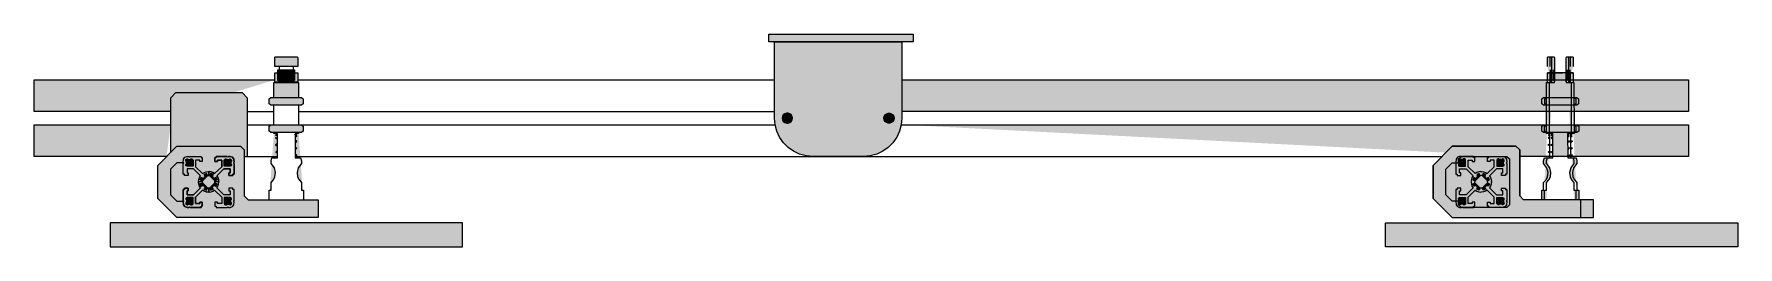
# Model space of a CAD drawing. Header units: millimetres. Extents: x -19 to 170, y 329 to 353.
import ezdxf

# ---------------------------------------------------------------- set-up
doc = ezdxf.new("R2010")
doc.units = ezdxf.units.MM
doc.header["$MEASUREMENT"] = 0
doc.layers.add('Layer 1', color=7, linetype='Continuous', lineweight=0)

msp = doc.modelspace()

# ---------------------------------------------------------------- hatches: boundary and pattern name
at = {"layer": 'Layer 1', "true_color": 0x000000, "transparency": 33554687}
h = msp.add_hatch(color=18, dxfattribs=at)
h.dxf.hatch_style = 2
h.paths.add_polyline_path([(78.56, 352.77), (78.56, 351.93), (62.55, 351.93), (62.55, 352.77), (78.56, 352.77)])
h = msp.add_hatch(color=18, dxfattribs=at)
h.dxf.hatch_style = 2
h.paths.add_polyline_path([(77.31, 351.93), (77.31, 343.46), (77.24, 342.73), (77.05, 342.02), (76.74, 341.35), (76.32, 340.74), (75.79, 340.22), (75.19, 339.8), (74.52, 339.49), (73.81, 339.3), (73.07, 339.23), (67.43, 339.23), (66.69, 339.3), (65.98, 339.49), (65.31, 339.8), (64.71, 340.22), (64.19, 340.74), (63.76, 341.35), (63.45, 342.02), (63.26, 342.73), (63.2, 343.46), (63.2, 351.93), (77.31, 351.93)])
h = msp.add_hatch(color=18, dxfattribs=at)
h.dxf.hatch_style = 2
h.paths.add_polyline_path([(10.32, 349.18), (7.78, 349.18), (7.78, 350.16), (7.8, 350.23), (7.87, 350.24), (10.23, 350.24), (10.31, 350.22), (10.32, 350.16), (10.32, 349.18)])
h = msp.add_hatch(color=18, dxfattribs=at)
h.dxf.hatch_style = 2
h.paths.add_polyline_path([(148.89, 349.18), (148.89, 350.16), (148.91, 350.23), (148.98, 350.24), (149.29, 350.24), (149.33, 350.2), (149.36, 350.17), (149.36, 349.02), (149.36, 347.49)])
h = msp.add_hatch(color=18, dxfattribs=at)
h.dxf.hatch_style = 2
h.paths.add_polyline_path([(149.21, 349.18), (149.21, 350.16), (149.22, 350.23), (149.3, 350.24), (149.6, 350.24), (149.64, 350.2), (149.67, 350.17), (149.67, 349.02), (149.67, 347.49)])
h = msp.add_hatch(color=18, dxfattribs=at)
h.dxf.hatch_style = 2
h.paths.add_polyline_path([(150.97, 347.49), (150.97, 349.01), (150.97, 350.17), (151, 350.2), (151.04, 350.24), (151.34, 350.24), (151.42, 350.22), (151.43, 350.16), (151.43, 349.18)])
h = msp.add_hatch(color=18, dxfattribs=at)
h.dxf.hatch_style = 2
h.paths.add_polyline_path([(151.28, 347.49), (151.28, 349.01), (151.28, 350.17), (151.31, 350.2), (151.35, 350.24), (151.66, 350.24), (151.74, 350.22), (151.75, 350.16), (151.75, 349.18)])
h = msp.add_hatch(color=18, dxfattribs=at)
h.dxf.hatch_style = 2
h.paths.add_polyline_path([(-3.75, 344.19), (-18.91, 344.19), (-18.91, 347.27), (-18.91, 347.7), (7.78, 347.7)])
h = msp.add_hatch(color=18, dxfattribs=at)
h.dxf.hatch_style = 2
h.paths.add_polyline_path([(10.32, 347.44), (7.78, 347.44), (7.78, 348.42), (7.78, 348.47), (10.32, 348.47), (10.32, 348.42), (10.32, 347.44)])
h = msp.add_hatch(color=18, dxfattribs=at)
h.dxf.hatch_style = 2
h.paths.add_polyline_path([(8.25, 347.42), (8.25, 347.63), (8.13, 347.63), (8.13, 348.83), (9.97, 348.83), (9.97, 347.63), (9.86, 347.63), (9.86, 347.42)])
h = msp.add_hatch(color=18, dxfattribs=at)
h.dxf.hatch_style = 2
h.paths.add_polyline_path([(77.31, 347.7), (164.53, 347.7), (164.53, 347.27), (164.53, 344.19), (77.31, 344.19)])
h = msp.add_hatch(color=18, dxfattribs=at)
h.dxf.hatch_style = 2
h.paths.add_polyline_path([(148.47, 334.43), (148.26, 334.43), (148.26, 335.49), (148.48, 335.49), (148.48, 336.33), (148.74, 336.64), (148.91, 336.96), (148.97, 337.46), (148.84, 337.97), (148.48, 338.45), (148.48, 338.74), (148.57, 339.08), (149.18, 339.08), (149.18, 341.77), (148.79, 341.77), (148.8, 347.41), (149.36, 347.42), (149.36, 347.63), (149.24, 347.63), (149.24, 348.83)])
h = msp.add_hatch(color=18, dxfattribs=at)
h.dxf.hatch_style = 2
h.paths.add_polyline_path([(148.78, 334.43), (148.58, 334.43), (148.58, 335.49), (148.8, 335.49), (148.8, 336.33), (149.06, 336.64), (149.22, 336.96), (149.28, 337.46), (149.15, 337.97), (148.8, 338.45), (148.8, 338.74), (148.89, 339.08), (149.49, 339.08), (149.5, 341.77), (149.11, 341.77), (149.11, 347.41), (149.67, 347.42), (149.67, 347.63), (149.56, 347.63), (149.56, 348.83)])
h = msp.add_hatch(color=18, dxfattribs=at)
h.dxf.hatch_style = 2
h.paths.add_polyline_path([(148.89, 347.44), (148.89, 348.42), (148.9, 348.47), (148.96, 348.47), (149.03, 348.47), (149.14, 348.47), (149.27, 348.47), (149.42, 348.47), (149.59, 348.47), (149.77, 348.47), (149.97, 348.47), (150.16, 348.47), (150.3, 348.5), (150.43, 348.52), (150.68, 348.53), (150.93, 348.52), (151.06, 348.5), (151.2, 348.47), (151.3, 348.47), (151.37, 348.47), (151.42, 348.47), (151.43, 348.42), (151.43, 347.44)])
h = msp.add_hatch(color=18, dxfattribs=at)
h.dxf.hatch_style = 2
h.paths.add_polyline_path([(149.21, 347.44), (149.21, 348.42), (149.22, 348.47), (149.27, 348.47), (149.35, 348.47), (149.45, 348.47), (149.58, 348.47), (149.73, 348.47), (149.9, 348.47), (150.09, 348.47), (150.28, 348.47), (150.48, 348.47), (150.62, 348.5), (150.75, 348.52), (151, 348.53), (151.24, 348.52), (151.37, 348.5), (151.51, 348.47), (151.61, 348.47), (151.69, 348.47), (151.74, 348.47), (151.75, 348.42), (151.75, 347.44)])
h = msp.add_hatch(color=18, dxfattribs=at)
h.dxf.hatch_style = 2
h.paths.add_polyline_path([(151.08, 348.83), (151.08, 347.63), (150.97, 347.63), (150.97, 347.42), (151.53, 347.41), (151.53, 341.77), (151.14, 341.77), (151.15, 339.08), (151.75, 339.08), (151.84, 338.74), (151.84, 338.45), (151.49, 337.97), (151.36, 337.46), (151.42, 336.96), (151.58, 336.64), (151.84, 336.33), (151.84, 335.49), (152.06, 335.49), (152.06, 334.43), (151.86, 334.43)])
h = msp.add_hatch(color=18, dxfattribs=at)
h.dxf.hatch_style = 2
h.paths.add_polyline_path([(151.4, 348.83), (151.4, 347.63), (151.28, 347.63), (151.28, 347.42), (151.84, 347.41), (151.85, 341.77), (151.46, 341.77), (151.46, 339.08), (152.07, 339.08), (152.16, 338.74), (152.16, 338.45), (151.8, 337.97), (151.67, 337.46), (151.73, 336.96), (151.9, 336.64), (152.16, 336.33), (152.16, 335.49), (152.37, 335.49), (152.37, 334.43), (152.17, 334.43)])
h = msp.add_hatch(color=18, dxfattribs=at)
h.dxf.hatch_style = 2
h.paths.add_polyline_path([(-3.75, 339.7), (-3.75, 345.72), (-3.19, 346.29), (4.15, 346.29), (4.71, 345.72), (4.71, 339.23)])
h = msp.add_hatch(color=18, dxfattribs=at)
h.dxf.hatch_style = 2
h.paths.add_polyline_path([(10.93, 345.22), (10.93, 345.06), (10.75, 344.91), (7.36, 344.91), (7.17, 345.06), (7.17, 345.22), (7.17, 345.6), (7.36, 345.75), (10.75, 345.75), (10.93, 345.6), (10.93, 345.22)])
h = msp.add_hatch(color=18, dxfattribs=at)
h.dxf.hatch_style = 2
h.paths.add_polyline_path([(7.69, 345.75), (7.69, 347.41), (10.42, 347.41), (10.42, 345.75)])
h = msp.add_hatch(color=18, dxfattribs=at)
h.dxf.hatch_style = 2
h.paths.add_polyline_path([(152.04, 345.22), (152.04, 345.06), (151.86, 344.91), (148.47, 344.91), (148.28, 345.06), (148.28, 345.22), (148.28, 345.6), (148.47, 345.75), (151.86, 345.75), (152.04, 345.6), (152.04, 345.22)])
h = msp.add_hatch(color=18, dxfattribs=at)
h.dxf.hatch_style = 2
h.paths.add_polyline_path([(152.36, 345.22), (152.36, 345.06), (152.17, 344.91), (148.78, 344.91), (148.6, 345.06), (148.6, 345.22), (148.6, 345.6), (148.78, 345.75), (152.17, 345.75), (152.36, 345.6), (152.36, 345.22)])
h = msp.add_hatch(color=18, dxfattribs=at)
h.dxf.hatch_style = 2
h.paths.add_polyline_path([(65.04, 343.1), (65.14, 343.27), (65.17, 343.46), (65.14, 343.66), (65.04, 343.83), (64.89, 343.95), (64.7, 344.02), (64.51, 344.02), (64.32, 343.95), (64.17, 343.83), (64.08, 343.66), (64.04, 343.46), (64.08, 343.27), (64.17, 343.1), (64.32, 342.98), (64.51, 342.91), (64.7, 342.91), (64.89, 342.98), (65.04, 343.1)])
h = msp.add_hatch(color=18, dxfattribs=at)
h.dxf.hatch_style = 2
h.paths.add_polyline_path([(75.8, 342.91), (75.61, 342.98), (75.46, 343.1), (75.36, 343.27), (75.33, 343.46), (75.36, 343.66), (75.46, 343.83), (75.61, 343.95), (75.8, 344.02), (75.99, 344.02), (76.18, 343.95), (76.33, 343.83), (76.43, 343.66), (76.46, 343.46), (76.43, 343.27), (76.33, 343.1), (76.18, 342.98), (75.99, 342.91), (75.8, 342.91)])
h = msp.add_hatch(color=18, dxfattribs=at)
h.dxf.hatch_style = 2
h.paths.add_polyline_path([(-4.22, 339.23), (-18.91, 339.23), (-18.91, 339.65), (-18.91, 342.74), (-3.75, 342.74)])
h = msp.add_hatch(color=18, dxfattribs=at)
h.dxf.hatch_style = 2
h.paths.add_polyline_path([(7.16, 342.36), (7.16, 342.56), (7.32, 342.69), (7.36, 342.72), (10.74, 342.72), (10.78, 342.69), (10.94, 342.56), (10.94, 342.36), (10.94, 342.04), (10.78, 341.91), (10.74, 341.88), (7.36, 341.88), (7.32, 341.91), (7.16, 342.04), (7.16, 342.36)])
h = msp.add_hatch(color=18, dxfattribs=at)
h.dxf.hatch_style = 2
h.paths.add_polyline_path([(77.24, 342.74), (164.53, 342.74), (164.53, 339.65), (164.53, 339.23), (145.82, 339.23)])
h = msp.add_hatch(color=18, dxfattribs=at)
h.dxf.hatch_style = 2
h.paths.add_polyline_path([(148.27, 342.36), (148.27, 342.56), (148.43, 342.69), (148.47, 342.72), (151.85, 342.72), (151.89, 342.69), (152.05, 342.56), (152.05, 342.36), (152.05, 342.04), (151.89, 341.91), (151.85, 341.88), (148.47, 341.88), (148.43, 341.91), (148.27, 342.04), (148.27, 342.36)])
h = msp.add_hatch(color=18, dxfattribs=at)
h.dxf.hatch_style = 2
h.paths.add_polyline_path([(148.59, 342.36), (148.59, 342.56), (148.75, 342.69), (148.79, 342.72), (152.17, 342.72), (152.21, 342.69), (152.37, 342.56), (152.37, 342.36), (152.37, 342.04), (152.21, 341.91), (152.17, 341.88), (148.79, 341.88), (148.75, 341.91), (148.59, 342.04), (148.59, 342.36)])
h = msp.add_hatch(color=18, dxfattribs=at)
h.dxf.hatch_style = 2
h.paths.add_polyline_path([(4.82, 334.43), (12.58, 334.43), (12.58, 332.46), (-3.08, 332.46), (-5.2, 334.57), (-5.2, 338.24), (-3.1, 340.36), (3.97, 340.36), (4.4, 339.94), (4.4, 334.86), (4.82, 334.43)])
h = msp.add_hatch(color=18, dxfattribs=at)
h.dxf.hatch_style = 2
h.paths.add_polyline_path([(7.16, 334.43), (7.16, 335.49), (7.37, 335.49), (7.37, 336.33), (7.63, 336.64), (7.8, 336.96), (7.86, 337.46), (7.73, 337.97), (7.37, 338.45), (7.37, 338.74), (7.46, 339.08), (8.07, 339.08), (8.07, 341.77), (7.68, 341.77), (7.68, 341.88)])
h = msp.add_hatch(color=18, dxfattribs=at)
h.dxf.hatch_style = 2
h.paths.add_polyline_path([(7.99, 340.42), (8.06, 340.53), (7.96, 340.6), (7.86, 340.51), (7.91, 340.44), (7.99, 340.42)])
h = msp.add_hatch(color=18, dxfattribs=at)
h.dxf.hatch_style = 2
h.paths.add_polyline_path([(8.05, 341.27), (7.94, 341.16), (7.88, 341.31), (8.05, 341.27)])
h = msp.add_hatch(color=18, dxfattribs=at)
h.dxf.hatch_style = 2
h.paths.add_polyline_path([(7.93, 341.65), (8.01, 341.68), (8.03, 341.54), (7.91, 341.53), (7.89, 341.58), (7.93, 341.65)])
h = msp.add_hatch(color=18, dxfattribs=at)
h.dxf.hatch_style = 2
h.paths.add_polyline_path([(10.11, 341.74), (10.21, 341.73), (10.16, 341.64), (10.08, 341.6), (10.01, 341.71), (10.11, 341.74)])
h = msp.add_hatch(color=18, dxfattribs=at)
h.dxf.hatch_style = 2
h.paths.add_polyline_path([(10.42, 341.88), (10.42, 341.77), (10.03, 341.77), (10.04, 339.08), (10.64, 339.08), (10.73, 338.74), (10.73, 338.45), (10.38, 337.97), (10.25, 337.46), (10.31, 336.96), (10.47, 336.64), (10.73, 336.33), (10.73, 335.49), (10.95, 335.49), (10.95, 334.43)])
h = msp.add_hatch(color=18, dxfattribs=at)
h.dxf.hatch_style = 2
h.paths.add_polyline_path([(10.11, 340.8), (10.15, 340.81), (10.24, 340.91), (10.2, 340.96), (10.15, 340.97), (10.09, 340.97), (10.05, 340.9), (10.11, 340.8)])
h = msp.add_hatch(color=18, dxfattribs=at)
h.dxf.hatch_style = 2
h.paths.add_polyline_path([(10.16, 341.53), (10.21, 341.45), (10.17, 341.42), (10.1, 341.39), (10.06, 341.43), (10.08, 341.52), (10.13, 341.58), (10.16, 341.53)])
h = msp.add_hatch(color=18, dxfattribs=at)
h.dxf.hatch_style = 2
h.paths.add_polyline_path([(10.13, 340.03), (10.24, 340.14), (10.15, 340.22), (10.07, 340.08), (10.13, 340.03)])
h = msp.add_hatch(color=18, dxfattribs=at)
h.dxf.hatch_style = 2
h.paths.add_polyline_path([(152.59, 334.43), (146.24, 334.43), (145.82, 334.86), (145.82, 339.94), (145.4, 340.36), (138.33, 340.36), (136.22, 338.24), (136.22, 334.57), (138.34, 332.46), (152.59, 332.46), (154, 332.46), (154, 334.43), (152.59, 334.43)])
h = msp.add_hatch(color=18, dxfattribs=at)
h.dxf.hatch_style = 2
h.paths.add_polyline_path([(138.34, 332.46), (136.22, 334.57), (136.22, 338.24), (138.33, 340.36), (145.4, 340.36), (145.82, 339.94), (145.82, 334.86)])
h = msp.add_hatch(color=18, dxfattribs=at)
h.dxf.hatch_style = 2
h.paths.add_polyline_path([(149.1, 340.42), (149.01, 340.44), (148.97, 340.51), (149.07, 340.6), (149.17, 340.53), (149.1, 340.42)])
h = msp.add_hatch(color=18, dxfattribs=at)
h.dxf.hatch_style = 2
h.paths.add_polyline_path([(149.16, 341.27), (148.99, 341.31), (149.05, 341.16), (149.16, 341.27)])
h = msp.add_hatch(color=18, dxfattribs=at)
h.dxf.hatch_style = 2
h.paths.add_polyline_path([(149.04, 341.65), (149, 341.58), (149.02, 341.53), (149.14, 341.54), (149.12, 341.68), (149.04, 341.65)])
h = msp.add_hatch(color=18, dxfattribs=at)
h.dxf.hatch_style = 2
h.paths.add_polyline_path([(149.42, 340.42), (149.33, 340.44), (149.28, 340.51), (149.38, 340.6), (149.48, 340.53), (149.42, 340.42)])
h = msp.add_hatch(color=18, dxfattribs=at)
h.dxf.hatch_style = 2
h.paths.add_polyline_path([(149.47, 341.27), (149.3, 341.31), (149.36, 341.16), (149.47, 341.27)])
h = msp.add_hatch(color=18, dxfattribs=at)
h.dxf.hatch_style = 2
h.paths.add_polyline_path([(149.35, 341.65), (149.31, 341.58), (149.33, 341.53), (149.45, 341.54), (149.43, 341.68), (149.35, 341.65)])
h = msp.add_hatch(color=18, dxfattribs=at)
h.dxf.hatch_style = 2
h.paths.add_polyline_path([(151.22, 341.74), (151.12, 341.71), (151.19, 341.6), (151.27, 341.64), (151.32, 341.73), (151.22, 341.74)])
h = msp.add_hatch(color=18, dxfattribs=at)
h.dxf.hatch_style = 2
h.paths.add_polyline_path([(151.22, 340.8), (151.16, 340.9), (151.2, 340.97), (151.26, 340.97), (151.31, 340.96), (151.35, 340.91), (151.26, 340.81), (151.22, 340.8)])
h = msp.add_hatch(color=18, dxfattribs=at)
h.dxf.hatch_style = 2
h.paths.add_polyline_path([(151.27, 341.53), (151.23, 341.58), (151.19, 341.52), (151.17, 341.43), (151.21, 341.39), (151.28, 341.42), (151.32, 341.45), (151.27, 341.53)])
h = msp.add_hatch(color=18, dxfattribs=at)
h.dxf.hatch_style = 2
h.paths.add_polyline_path([(151.24, 340.03), (151.18, 340.08), (151.26, 340.22), (151.35, 340.14), (151.24, 340.03)])
h = msp.add_hatch(color=18, dxfattribs=at)
h.dxf.hatch_style = 2
h.paths.add_polyline_path([(151.53, 341.74), (151.44, 341.71), (151.5, 341.6), (151.59, 341.64), (151.63, 341.73), (151.53, 341.74)])
h = msp.add_hatch(color=18, dxfattribs=at)
h.dxf.hatch_style = 2
h.paths.add_polyline_path([(151.53, 340.8), (151.48, 340.9), (151.51, 340.97), (151.58, 340.97), (151.62, 340.96), (151.66, 340.91), (151.57, 340.81), (151.53, 340.8)])
h = msp.add_hatch(color=18, dxfattribs=at)
h.dxf.hatch_style = 2
h.paths.add_polyline_path([(151.58, 341.53), (151.55, 341.58), (151.51, 341.52), (151.49, 341.43), (151.52, 341.39), (151.6, 341.42), (151.63, 341.45), (151.58, 341.53)])
h = msp.add_hatch(color=18, dxfattribs=at)
h.dxf.hatch_style = 2
h.paths.add_polyline_path([(151.55, 340.03), (151.49, 340.08), (151.57, 340.22), (151.67, 340.14), (151.55, 340.03)])
h = msp.add_hatch(color=18, dxfattribs=at)
h.dxf.hatch_style = 2
h.paths.add_polyline_path([(-2.38, 338.53), (-3.08, 338.53), (-3.79, 337.82), (-3.79, 334.99), (-3.08, 334.29), (-2.38, 334.29)])
h = msp.add_hatch(color=18, dxfattribs=at)
h.dxf.hatch_style = 2
h.paths.add_polyline_path([(-0.64, 336.41), (-0.68, 336.45), (-0.65, 336.67), (-0.58, 336.89), (-0.46, 337.08), (-1.24, 337.86), (-1.95, 337.86), (-1.95, 337.4), (-1.81, 337.4), (-1.81, 337.11), (-2.24, 337.11), (-2.24, 337.26), (-2.38, 337.26), (-2.38, 338.45), (-2.31, 338.53), (-2.38, 338.6), (-2.36, 338.94), (-2.2, 339.15), (-1.95, 339.23), (-1.74, 339.23), (-1.67, 339.16), (-1.6, 339.23), (-0.4, 339.23), (-0.4, 339.09), (-0.26, 339.09), (-0.26, 338.67), (-0.54, 338.67), (-0.54, 338.81), (-1, 338.81), (-1, 338.09), (-0.22, 337.32), (-0.03, 337.43), (0.18, 337.51), (0.4, 337.54), (0.45, 337.5)])
h = msp.add_hatch(color=18, dxfattribs=at)
h.dxf.hatch_style = 2
h.paths.add_polyline_path([(0.4, 337.54), (0.45, 337.5), (0.45, 337.11), (0.31, 337.1), (0.21, 337.33), (-0.05, 337.23), (0.05, 336.99), (-0.14, 336.8), (-0.37, 336.9), (-0.48, 336.64), (-0.25, 336.54), (-0.26, 336.41), (-0.64, 336.41), (-0.68, 336.45), (-0.65, 336.67), (-0.58, 336.89), (-0.46, 337.08), (-1.24, 337.86), (-1.95, 337.86), (-1.95, 337.4), (-1.81, 337.4), (-1.81, 337.11), (-2.24, 337.11), (-2.24, 337.26), (-2.38, 337.26), (-2.38, 338.45), (-2.31, 338.53), (-2.38, 338.6), (-2.36, 338.94), (-2.2, 339.15), (-1.95, 339.23), (-1.74, 339.23), (-1.67, 339.16), (-1.6, 339.23), (-0.4, 339.23), (-0.4, 339.09), (-0.26, 339.09), (-0.26, 338.67), (-0.54, 338.67), (-0.54, 338.81), (-1, 338.81), (-1, 338.09), (-0.22, 337.32), (-0.03, 337.43), (0.18, 337.51), (0.4, 337.54)])
h = msp.add_hatch(color=18, dxfattribs=at)
h.dxf.hatch_style = 2
h.paths.add_polyline_path([(-1.31, 338.89), (-1.28, 338.81), (-1.28, 338.14), (-1.95, 338.14), (-2.07, 338.2), (-2.09, 338.28), (-2.09, 338.34), (-2.02, 338.41), (-2.02, 338.64), (-2.09, 338.71), (-2.09, 338.81), (-2.07, 338.89), (-1.95, 338.95), (-1.89, 338.95), (-1.82, 338.88), (-1.59, 338.88), (-1.52, 338.95), (-1.42, 338.95), (-1.31, 338.89)])
h = msp.add_hatch(color=18, dxfattribs=at)
h.dxf.hatch_style = 2
h.paths.add_polyline_path([(-1.28, 338.81), (-1.28, 338.14), (-1.95, 338.14), (-2.07, 338.2), (-2.09, 338.28), (-2.09, 338.34), (-2.02, 338.41), (-2.02, 338.64), (-2.09, 338.71), (-2.09, 338.81), (-2.07, 338.89), (-1.95, 338.95), (-1.89, 338.95), (-1.82, 338.88), (-1.59, 338.88), (-1.52, 338.95), (-1.42, 338.95), (-1.31, 338.89), (-1.28, 338.81)])
h = msp.add_hatch(color=18, dxfattribs=at)
h.dxf.hatch_style = 2
h.paths.add_polyline_path([(1.53, 336.41), (1.57, 336.45), (1.54, 336.67), (1.47, 336.89), (1.35, 337.08), (2.13, 337.86), (2.84, 337.86), (2.84, 337.4), (2.7, 337.4), (2.7, 337.11), (3.13, 337.11), (3.13, 337.26), (3.27, 337.26), (3.27, 338.45), (3.2, 338.53), (3.27, 338.6), (3.25, 338.94), (3.09, 339.15), (2.84, 339.23), (2.63, 339.23), (2.56, 339.16), (2.49, 339.23), (1.29, 339.23), (1.29, 339.09), (1.15, 339.09), (1.15, 338.67), (1.43, 338.67), (1.43, 338.81), (1.89, 338.81), (1.89, 338.09), (1.11, 337.32), (0.92, 337.43), (0.71, 337.51), (0.49, 337.54), (0.45, 337.5)])
h = msp.add_hatch(color=18, dxfattribs=at)
h.dxf.hatch_style = 2
h.paths.add_polyline_path([(0.45, 337.5), (0.49, 337.54), (0.71, 337.51), (0.92, 337.43), (1.11, 337.32), (1.89, 338.09), (1.89, 338.81), (1.43, 338.81), (1.43, 338.67), (1.15, 338.67), (1.15, 339.09), (1.29, 339.09), (1.29, 339.23), (2.49, 339.23), (2.56, 339.16), (2.63, 339.23), (2.84, 339.23), (3.09, 339.15), (3.25, 338.94), (3.27, 338.6), (3.2, 338.53), (3.27, 338.45), (3.27, 337.26), (3.13, 337.26), (3.13, 337.11), (2.7, 337.11), (2.7, 337.4), (2.84, 337.4), (2.84, 337.86), (2.13, 337.86), (1.35, 337.08), (1.47, 336.89), (1.54, 336.67), (1.57, 336.45), (1.53, 336.41), (1.15, 336.41), (1.14, 336.54), (1.37, 336.64), (1.26, 336.9), (1.03, 336.8), (0.84, 336.99), (0.94, 337.23), (0.68, 337.33), (0.58, 337.1), (0.45, 337.11), (0.45, 337.5)])
h = msp.add_hatch(color=18, dxfattribs=at)
h.dxf.hatch_style = 2
h.paths.add_polyline_path([(2.17, 338.81), (2.2, 338.89), (2.31, 338.95), (2.41, 338.95), (2.48, 338.88), (2.71, 338.88), (2.78, 338.95), (2.84, 338.95), (2.96, 338.89), (2.99, 338.81), (2.99, 338.71), (2.91, 338.64), (2.91, 338.41), (2.99, 338.34), (2.99, 338.28), (2.96, 338.2), (2.84, 338.14), (2.17, 338.14), (2.17, 338.81)])
h = msp.add_hatch(color=18, dxfattribs=at)
h.dxf.hatch_style = 2
h.paths.add_polyline_path([(2.2, 338.89), (2.31, 338.95), (2.41, 338.95), (2.48, 338.88), (2.71, 338.88), (2.78, 338.95), (2.84, 338.95), (2.96, 338.89), (2.99, 338.81), (2.99, 338.71), (2.91, 338.64), (2.91, 338.41), (2.99, 338.34), (2.99, 338.28), (2.96, 338.2), (2.84, 338.14), (2.17, 338.14), (2.17, 338.81), (2.2, 338.89)])
h = msp.add_hatch(color=18, dxfattribs=at)
h.dxf.hatch_style = 2
h.paths.add_polyline_path([(7.94, 339.64), (8.01, 339.68), (8.05, 339.77), (8.05, 339.82), (7.95, 339.78), (7.89, 339.74), (7.94, 339.64)])
h = msp.add_hatch(color=18, dxfattribs=at)
h.dxf.hatch_style = 2
h.paths.add_polyline_path([(10.23, 339.34), (10.24, 339.38), (10.22, 339.41), (10.18, 339.39), (10.05, 339.38), (10.1, 339.28), (10.17, 339.3), (10.23, 339.34)])
h = msp.add_hatch(color=18, dxfattribs=at)
h.dxf.hatch_style = 2
h.paths.add_polyline_path([(144.41, 333.59), (139.34, 333.59), (139.05, 333.86), (139.05, 334.29), (138.34, 334.29), (137.64, 334.99), (137.64, 337.82), (138.34, 338.53), (139.05, 338.53), (139.05, 338.95), (139.33, 339.23), (144.41, 339.23), (144.69, 338.95), (144.69, 333.87), (144.41, 333.59)])
h = msp.add_hatch(color=18, dxfattribs=at)
h.dxf.hatch_style = 2
h.paths.add_polyline_path([(139.34, 333.59), (139.05, 333.86), (139.05, 334.29), (138.34, 334.29), (137.64, 334.99), (137.64, 337.82), (138.34, 338.53), (139.05, 338.53), (139.05, 338.95), (139.33, 339.23), (144.41, 339.23), (144.69, 338.95), (144.69, 333.87)])
h = msp.add_hatch(color=18, dxfattribs=at)
h.dxf.hatch_style = 2
h.paths.add_polyline_path([(141.56, 337.5), (141.51, 337.54), (141.29, 337.51), (141.08, 337.43), (140.89, 337.32), (140.11, 338.09), (140.11, 338.81), (140.57, 338.81), (140.57, 338.67), (140.85, 338.67), (140.85, 339.09), (140.71, 339.09), (140.71, 339.23), (139.51, 339.23), (139.44, 339.16), (139.37, 339.23), (139.16, 339.23), (138.91, 339.15), (138.76, 338.94), (138.74, 338.6), (138.81, 338.53), (138.74, 338.45), (138.74, 337.26), (138.88, 337.26), (138.88, 337.11), (139.3, 337.11), (139.3, 337.4), (139.16, 337.4), (139.16, 337.86), (139.87, 337.86), (140.65, 337.08), (140.53, 336.89), (140.46, 336.67), (140.43, 336.45), (140.47, 336.41)])
h = msp.add_hatch(color=18, dxfattribs=at)
h.dxf.hatch_style = 2
h.paths.add_polyline_path([(139.8, 338.89), (139.69, 338.95), (139.59, 338.95), (139.52, 338.88), (139.29, 338.88), (139.22, 338.95), (139.16, 338.95), (139.04, 338.89), (139.02, 338.81), (139.02, 338.71), (139.09, 338.64), (139.09, 338.41), (139.02, 338.34), (139.02, 338.28), (139.04, 338.2), (139.16, 338.14), (139.83, 338.14), (139.83, 338.81), (139.8, 338.89)])
h = msp.add_hatch(color=18, dxfattribs=at)
h.dxf.hatch_style = 2
h.paths.add_polyline_path([(141.56, 337.5), (141.6, 337.54), (141.82, 337.51), (142.03, 337.43), (142.23, 337.32), (143, 338.09), (143, 338.81), (142.54, 338.81), (142.54, 338.67), (142.26, 338.67), (142.26, 339.09), (142.4, 339.09), (142.4, 339.23), (143.6, 339.23), (143.67, 339.16), (143.74, 339.23), (143.96, 339.23), (144.2, 339.15), (144.36, 338.94), (144.38, 338.6), (144.31, 338.53), (144.38, 338.45), (144.38, 337.26), (144.24, 337.26), (144.24, 337.11), (143.81, 337.11), (143.81, 337.4), (143.96, 337.4), (143.96, 337.86), (143.24, 337.86), (142.47, 337.08), (142.58, 336.89), (142.65, 336.67), (142.69, 336.45), (142.64, 336.41)])
h = msp.add_hatch(color=18, dxfattribs=at)
h.dxf.hatch_style = 2
h.paths.add_polyline_path([(143.29, 338.81), (143.29, 338.14), (143.96, 338.14), (144.07, 338.2), (144.1, 338.28), (144.1, 338.34), (144.03, 338.41), (144.03, 338.64), (144.1, 338.71), (144.1, 338.81), (144.07, 338.89), (143.96, 338.95), (143.9, 338.95), (143.83, 338.88), (143.59, 338.88), (143.52, 338.95), (143.43, 338.95), (143.31, 338.89), (143.29, 338.81)])
h = msp.add_hatch(color=18, dxfattribs=at)
h.dxf.hatch_style = 2
h.paths.add_polyline_path([(149.05, 339.64), (149, 339.74), (149.06, 339.78), (149.15, 339.82), (149.16, 339.77), (149.12, 339.68), (149.05, 339.64)])
h = msp.add_hatch(color=18, dxfattribs=at)
h.dxf.hatch_style = 2
h.paths.add_polyline_path([(149.37, 339.64), (149.31, 339.74), (149.38, 339.78), (149.47, 339.82), (149.47, 339.77), (149.44, 339.68), (149.37, 339.64)])
h = msp.add_hatch(color=18, dxfattribs=at)
h.dxf.hatch_style = 2
h.paths.add_polyline_path([(151.34, 339.34), (151.28, 339.3), (151.21, 339.28), (151.16, 339.38), (151.29, 339.39), (151.33, 339.41), (151.35, 339.38), (151.34, 339.34)])
h = msp.add_hatch(color=18, dxfattribs=at)
h.dxf.hatch_style = 2
h.paths.add_polyline_path([(151.65, 339.34), (151.6, 339.3), (151.52, 339.28), (151.47, 339.38), (151.6, 339.39), (151.65, 339.41), (151.66, 339.38), (151.65, 339.34)])
h = msp.add_hatch(color=18, dxfattribs=at)
h.dxf.hatch_style = 2
h.paths.add_polyline_path([(0.45, 335.32), (0.4, 335.28), (0.18, 335.31), (-0.03, 335.39), (-0.22, 335.5), (-1, 334.72), (-1, 334.01), (-0.54, 334.01), (-0.54, 334.15), (-0.26, 334.15), (-0.26, 333.73), (-0.4, 333.73), (-0.4, 333.59), (-1.6, 333.59), (-1.67, 333.66), (-1.74, 333.59), (-1.95, 333.59), (-2.2, 333.67), (-2.36, 333.88), (-2.38, 334.22), (-2.31, 334.29), (-2.38, 334.36), (-2.38, 335.56), (-2.24, 335.56), (-2.24, 335.7), (-1.81, 335.7), (-1.81, 335.42), (-1.95, 335.42), (-1.95, 334.96), (-1.24, 334.96), (-0.46, 335.74), (-0.58, 335.93), (-0.65, 336.14), (-0.68, 336.37), (-0.64, 336.41)])
h = msp.add_hatch(color=18, dxfattribs=at)
h.dxf.hatch_style = 2
h.paths.add_polyline_path([(0.45, 335.32), (0.45, 335.7), (0.31, 335.72), (0.21, 335.48), (-0.05, 335.59), (0.05, 335.82), (-0.14, 336.01), (-0.37, 335.92), (-0.48, 336.18), (-0.25, 336.27), (-0.26, 336.41), (-0.64, 336.41), (-0.68, 336.37), (-0.65, 336.14), (-0.58, 335.93), (-0.46, 335.74), (-1.24, 334.96), (-1.95, 334.96), (-1.95, 335.42), (-1.81, 335.42), (-1.81, 335.7), (-2.24, 335.7), (-2.24, 335.56), (-2.38, 335.56), (-2.38, 334.36), (-2.31, 334.29), (-2.38, 334.22), (-2.36, 333.88), (-2.2, 333.67), (-1.95, 333.59), (-1.74, 333.59), (-1.67, 333.66), (-1.6, 333.59), (-0.4, 333.59), (-0.4, 333.73), (-0.26, 333.73), (-0.26, 334.15), (-0.54, 334.15), (-0.54, 334.01), (-1, 334.01), (-1, 334.72), (-0.22, 335.5), (-0.03, 335.39), (0.18, 335.31), (0.4, 335.28), (0.45, 335.32)])
h = msp.add_hatch(color=18, dxfattribs=at)
h.dxf.hatch_style = 2
h.paths.add_polyline_path([(-0.26, 336.41), (-0.25, 336.54), (-0.48, 336.64), (-0.37, 336.9), (-0.14, 336.8), (0.05, 336.99), (-0.05, 337.23), (0.21, 337.33), (0.31, 337.1), (0.45, 337.11)])
h = msp.add_hatch(color=18, dxfattribs=at)
h.dxf.hatch_style = 2
h.paths.add_polyline_path([(-0.26, 336.41), (-0.25, 336.27), (-0.48, 336.18), (-0.37, 335.92), (-0.14, 336.01), (0.05, 335.82), (-0.05, 335.59), (0.21, 335.48), (0.31, 335.72), (0.45, 335.7)])
h = msp.add_hatch(color=18, dxfattribs=at)
h.dxf.hatch_style = 2
h.paths.add_polyline_path([(0.45, 337.11), (0.58, 337.1), (0.68, 337.33), (0.94, 337.23), (0.84, 336.99), (1.03, 336.8), (1.26, 336.9), (1.37, 336.64), (1.14, 336.54), (1.15, 336.41)])
h = msp.add_hatch(color=18, dxfattribs=at)
h.dxf.hatch_style = 2
h.paths.add_polyline_path([(0.45, 335.32), (0.49, 335.28), (0.71, 335.31), (0.92, 335.39), (1.11, 335.5), (1.89, 334.72), (1.89, 334.01), (1.43, 334.01), (1.43, 334.15), (1.15, 334.15), (1.15, 333.73), (1.29, 333.73), (1.29, 333.59), (2.49, 333.59), (2.56, 333.66), (2.63, 333.59), (2.84, 333.59), (3.09, 333.67), (3.25, 333.88), (3.27, 334.22), (3.2, 334.29), (3.27, 334.36), (3.27, 335.56), (3.13, 335.56), (3.13, 335.7), (2.7, 335.7), (2.7, 335.42), (2.84, 335.42), (2.84, 334.96), (2.13, 334.96), (1.35, 335.74), (1.47, 335.93), (1.54, 336.14), (1.57, 336.37), (1.53, 336.41)])
h = msp.add_hatch(color=18, dxfattribs=at)
h.dxf.hatch_style = 2
h.paths.add_polyline_path([(0.45, 335.7), (0.58, 335.72), (0.68, 335.48), (0.94, 335.59), (0.84, 335.82), (1.03, 336.01), (1.26, 335.92), (1.37, 336.18), (1.14, 336.27), (1.15, 336.41)])
h = msp.add_hatch(color=18, dxfattribs=at)
h.dxf.hatch_style = 2
h.paths.add_polyline_path([(0.49, 335.28), (0.71, 335.31), (0.92, 335.39), (1.11, 335.5), (1.89, 334.72), (1.89, 334.01), (1.43, 334.01), (1.43, 334.15), (1.15, 334.15), (1.15, 333.73), (1.29, 333.73), (1.29, 333.59), (2.49, 333.59), (2.56, 333.66), (2.63, 333.59), (2.84, 333.59), (3.09, 333.67), (3.25, 333.88), (3.27, 334.22), (3.2, 334.29), (3.27, 334.36), (3.27, 335.56), (3.13, 335.56), (3.13, 335.7), (2.7, 335.7), (2.7, 335.42), (2.84, 335.42), (2.84, 334.96), (2.13, 334.96), (1.35, 335.74), (1.47, 335.93), (1.54, 336.14), (1.57, 336.37), (1.53, 336.41), (1.15, 336.41), (1.14, 336.27), (1.37, 336.18), (1.26, 335.92), (1.03, 336.01), (0.84, 335.82), (0.94, 335.59), (0.68, 335.48), (0.58, 335.72), (0.45, 335.7), (0.45, 335.32), (0.49, 335.28)])
h = msp.add_hatch(color=18, dxfattribs=at)
h.dxf.hatch_style = 2
h.paths.add_polyline_path([(140.47, 336.41), (140.43, 336.37), (140.46, 336.14), (140.53, 335.93), (140.65, 335.74), (139.87, 334.96), (139.16, 334.96), (139.16, 335.42), (139.3, 335.42), (139.3, 335.7), (138.88, 335.7), (138.88, 335.56), (138.74, 335.56), (138.74, 334.36), (138.81, 334.29), (138.74, 334.22), (138.76, 333.88), (138.91, 333.67), (139.16, 333.59), (139.37, 333.59), (139.44, 333.66), (139.51, 333.59), (140.71, 333.59), (140.71, 333.73), (140.85, 333.73), (140.85, 334.15), (140.57, 334.15), (140.57, 334.01), (140.11, 334.01), (140.11, 334.72), (140.89, 335.5), (141.08, 335.39), (141.29, 335.31), (141.51, 335.28), (141.56, 335.32)])
h = msp.add_hatch(color=18, dxfattribs=at)
h.dxf.hatch_style = 2
h.paths.add_polyline_path([(141.56, 337.11), (141.42, 337.1), (141.33, 337.33), (141.07, 337.23), (141.16, 336.99), (140.97, 336.8), (140.74, 336.9), (140.63, 336.64), (140.86, 336.54), (140.85, 336.41)])
h = msp.add_hatch(color=18, dxfattribs=at)
h.dxf.hatch_style = 2
h.paths.add_polyline_path([(141.56, 335.7), (141.42, 335.72), (141.33, 335.48), (141.07, 335.59), (141.16, 335.82), (140.97, 336.01), (140.74, 335.92), (140.63, 336.18), (140.86, 336.27), (140.85, 336.41)])
h = msp.add_hatch(color=18, dxfattribs=at)
h.dxf.hatch_style = 2
h.paths.add_polyline_path([(142.26, 336.41), (142.25, 336.54), (142.48, 336.64), (142.37, 336.9), (142.14, 336.8), (141.95, 336.99), (142.05, 337.23), (141.79, 337.33), (141.69, 337.1), (141.56, 337.11)])
h = msp.add_hatch(color=18, dxfattribs=at)
h.dxf.hatch_style = 2
h.paths.add_polyline_path([(142.26, 336.41), (142.25, 336.27), (142.48, 336.18), (142.37, 335.92), (142.14, 336.01), (141.95, 335.82), (142.05, 335.59), (141.79, 335.48), (141.69, 335.72), (141.56, 335.7)])
h = msp.add_hatch(color=18, dxfattribs=at)
h.dxf.hatch_style = 2
h.paths.add_polyline_path([(142.64, 336.41), (142.69, 336.37), (142.65, 336.14), (142.58, 335.93), (142.47, 335.74), (143.24, 334.96), (143.96, 334.96), (143.96, 335.42), (143.81, 335.42), (143.81, 335.7), (144.24, 335.7), (144.24, 335.56), (144.38, 335.56), (144.38, 334.36), (144.31, 334.29), (144.38, 334.22), (144.36, 333.88), (144.2, 333.67), (143.96, 333.59), (143.74, 333.59), (143.67, 333.66), (143.6, 333.59), (142.4, 333.59), (142.4, 333.73), (142.26, 333.73), (142.26, 334.15), (142.54, 334.15), (142.54, 334.01), (143, 334.01), (143, 334.72), (142.23, 335.5), (142.03, 335.39), (141.82, 335.31), (141.6, 335.28), (141.56, 335.32)])
h = msp.add_hatch(color=18, dxfattribs=at)
h.dxf.hatch_style = 2
h.paths.add_polyline_path([(-1.28, 334.01), (-1.28, 334.68), (-1.95, 334.68), (-2.07, 334.62), (-2.09, 334.54), (-2.09, 334.48), (-2.02, 334.41), (-2.02, 334.18), (-2.09, 334.1), (-2.09, 334.01), (-2.07, 333.93), (-1.95, 333.87), (-1.89, 333.87), (-1.82, 333.94), (-1.59, 333.94), (-1.52, 333.87), (-1.42, 333.87), (-1.31, 333.93), (-1.28, 334.01)])
h = msp.add_hatch(color=18, dxfattribs=at)
h.dxf.hatch_style = 2
h.paths.add_polyline_path([(-1.31, 333.93), (-1.28, 334.01), (-1.28, 334.68), (-1.95, 334.68), (-2.07, 334.62), (-2.09, 334.54), (-2.09, 334.48), (-2.02, 334.41), (-2.02, 334.18), (-2.09, 334.1), (-2.09, 334.01), (-2.07, 333.93), (-1.95, 333.87), (-1.89, 333.87), (-1.82, 333.94), (-1.59, 333.94), (-1.52, 333.87), (-1.42, 333.87), (-1.31, 333.93)])
h = msp.add_hatch(color=18, dxfattribs=at)
h.dxf.hatch_style = 2
h.paths.add_polyline_path([(2.2, 333.93), (2.31, 333.87), (2.41, 333.87), (2.48, 333.94), (2.71, 333.94), (2.78, 333.87), (2.84, 333.87), (2.96, 333.93), (2.99, 334.01), (2.99, 334.1), (2.91, 334.18), (2.91, 334.41), (2.99, 334.48), (2.99, 334.54), (2.96, 334.62), (2.84, 334.68), (2.17, 334.68), (2.17, 334.01), (2.2, 333.93)])
h = msp.add_hatch(color=18, dxfattribs=at)
h.dxf.hatch_style = 2
h.paths.add_polyline_path([(2.17, 334.01), (2.2, 333.93), (2.31, 333.87), (2.41, 333.87), (2.48, 333.94), (2.71, 333.94), (2.78, 333.87), (2.84, 333.87), (2.96, 333.93), (2.99, 334.01), (2.99, 334.1), (2.91, 334.18), (2.91, 334.41), (2.99, 334.48), (2.99, 334.54), (2.96, 334.62), (2.84, 334.68), (2.17, 334.68), (2.17, 334.01)])
h = msp.add_hatch(color=18, dxfattribs=at)
h.dxf.hatch_style = 2
h.paths.add_polyline_path([(139.83, 334.01), (139.8, 333.93), (139.69, 333.87), (139.59, 333.87), (139.52, 333.94), (139.29, 333.94), (139.22, 333.87), (139.16, 333.87), (139.04, 333.93), (139.02, 334.01), (139.02, 334.1), (139.09, 334.18), (139.09, 334.41), (139.02, 334.48), (139.02, 334.54), (139.04, 334.62), (139.16, 334.68), (139.83, 334.68), (139.83, 334.01)])
h = msp.add_hatch(color=18, dxfattribs=at)
h.dxf.hatch_style = 2
h.paths.add_polyline_path([(143.31, 333.93), (143.29, 334.01), (143.29, 334.68), (143.96, 334.68), (144.07, 334.62), (144.1, 334.54), (144.1, 334.48), (144.03, 334.41), (144.03, 334.18), (144.1, 334.1), (144.1, 334.01), (144.07, 333.93), (143.96, 333.87), (143.9, 333.87), (143.83, 333.94), (143.59, 333.94), (143.52, 333.87), (143.43, 333.87), (143.31, 333.93)])
h = msp.add_hatch(color=18, dxfattribs=at)
h.dxf.hatch_style = 2
h.paths.add_polyline_path([(152.59, 332.46), (152.59, 334.43), (146.24, 334.43)])
h = msp.add_hatch(color=18, dxfattribs=at)
h.dxf.hatch_style = 2
h.paths.add_polyline_path([(-10.49, 329.21), (28.6, 329.21), (28.6, 331.89), (-10.49, 331.89), (-10.49, 329.21)])
h = msp.add_hatch(color=18, dxfattribs=at)
h.dxf.hatch_style = 2
h.paths.add_polyline_path([(170.02, 329.21), (130.93, 329.21), (130.93, 331.89), (170.02, 331.89), (170.02, 329.21)])

# ---------------------------------------------------------------- linework, layer by layer
at = {"layer": 'Layer 1'}
for p, q in [((8.25, 349.18), (8.25, 348.83)), ((9.86, 348.83), (9.86, 349.18)), ((10.32, 347.7), (63.2, 347.7)), ((151.43, 348.47), (148.89, 348.47)), ((151.75, 348.47), (149.21, 348.47)), ((4.71, 344.19), (7.68, 344.19)), ((7.68, 342.72), (7.68, 344.91)), ((10.42, 344.91), (10.42, 342.72)), ((10.42, 344.19), (63.2, 344.19)), ((4.71, 342.74), (63.26, 342.74)), ((4.4, 339.23), (8.07, 339.23)), ((10.04, 339.23), (137.21, 339.23))]:
    msp.add_line(p, q, dxfattribs=at)
for points in [[(78.56, 352.77), (78.56, 351.93), (62.55, 351.93), (62.55, 352.77), (78.56, 352.77)], [(77.31, 351.93), (77.31, 343.46), (77.24, 342.73), (77.05, 342.02), (76.74, 341.35), (76.32, 340.74), (75.79, 340.22), (75.19, 339.8), (74.52, 339.49), (73.81, 339.3), (73.07, 339.23), (67.43, 339.23), (66.69, 339.3), (65.98, 339.49), (65.31, 339.8), (64.71, 340.22), (64.19, 340.74), (63.76, 341.35), (63.45, 342.02), (63.26, 342.73), (63.2, 343.46), (63.2, 351.93), (77.31, 351.93)], [(10.32, 349.18), (7.78, 349.18), (7.78, 350.16), (7.8, 350.23), (7.87, 350.24), (10.23, 350.24), (10.31, 350.22), (10.32, 350.16), (10.32, 349.18)], [(148.89, 349.18), (148.89, 350.16), (148.91, 350.23), (148.98, 350.24), (149.29, 350.24), (149.33, 350.2), (149.36, 350.17), (149.36, 349.02), (149.36, 347.49)], [(149.21, 349.18), (149.21, 350.16), (149.22, 350.23), (149.3, 350.24), (149.6, 350.24), (149.64, 350.2), (149.67, 350.17), (149.67, 349.02), (149.67, 347.49)], [(150.97, 347.49), (150.97, 349.01), (150.97, 350.17), (151, 350.2), (151.04, 350.24), (151.34, 350.24), (151.42, 350.22), (151.43, 350.16), (151.43, 349.18)], [(151.28, 347.49), (151.28, 349.01), (151.28, 350.17), (151.31, 350.2), (151.35, 350.24), (151.66, 350.24), (151.74, 350.22), (151.75, 350.16), (151.75, 349.18)], [(-3.75, 344.19), (-18.91, 344.19), (-18.91, 347.27), (-18.91, 347.7), (7.78, 347.7)], [(10.32, 347.44), (7.78, 347.44), (7.78, 348.42), (7.78, 348.47), (10.32, 348.47), (10.32, 348.42), (10.32, 347.44)], [(8.25, 347.42), (8.25, 347.63), (8.13, 347.63), (8.13, 348.83), (9.97, 348.83), (9.97, 347.63), (9.86, 347.63), (9.86, 347.42)], [(77.31, 347.7), (164.53, 347.7), (164.53, 347.27), (164.53, 344.19), (77.31, 344.19)], [(148.47, 334.43), (148.26, 334.43), (148.26, 335.49), (148.48, 335.49), (148.48, 336.33), (148.74, 336.64), (148.91, 336.96), (148.97, 337.46), (148.84, 337.97), (148.48, 338.45), (148.48, 338.74), (148.57, 339.08), (149.18, 339.08), (149.18, 341.77), (148.79, 341.77), (148.8, 347.41), (149.36, 347.42), (149.36, 347.63), (149.24, 347.63), (149.24, 348.83)], [(148.78, 334.43), (148.58, 334.43), (148.58, 335.49), (148.8, 335.49), (148.8, 336.33), (149.06, 336.64), (149.22, 336.96), (149.28, 337.46), (149.15, 337.97), (148.8, 338.45), (148.8, 338.74), (148.89, 339.08), (149.49, 339.08), (149.5, 341.77), (149.11, 341.77), (149.11, 347.41), (149.67, 347.42), (149.67, 347.63), (149.56, 347.63), (149.56, 348.83)], [(148.89, 347.44), (148.89, 348.42), (148.9, 348.47), (148.96, 348.47), (149.03, 348.47), (149.14, 348.47), (149.27, 348.47), (149.42, 348.47), (149.59, 348.47), (149.77, 348.47), (149.97, 348.47), (150.16, 348.47), (150.3, 348.5), (150.43, 348.52), (150.68, 348.53), (150.93, 348.52), (151.06, 348.5), (151.2, 348.47), (151.3, 348.47), (151.37, 348.47), (151.42, 348.47), (151.43, 348.42), (151.43, 347.44)], [(149.21, 347.44), (149.21, 348.42), (149.22, 348.47), (149.27, 348.47), (149.35, 348.47), (149.45, 348.47), (149.58, 348.47), (149.73, 348.47), (149.9, 348.47), (150.09, 348.47), (150.28, 348.47), (150.48, 348.47), (150.62, 348.5), (150.75, 348.52), (151, 348.53), (151.24, 348.52), (151.37, 348.5), (151.51, 348.47), (151.61, 348.47), (151.69, 348.47), (151.74, 348.47), (151.75, 348.42), (151.75, 347.44)], [(151.08, 348.83), (151.08, 347.63), (150.97, 347.63), (150.97, 347.42), (151.53, 347.41), (151.53, 341.77), (151.14, 341.77), (151.15, 339.08), (151.75, 339.08), (151.84, 338.74), (151.84, 338.45), (151.49, 337.97), (151.36, 337.46), (151.42, 336.96), (151.58, 336.64), (151.84, 336.33), (151.84, 335.49), (152.06, 335.49), (152.06, 334.43), (151.86, 334.43)], [(151.4, 348.83), (151.4, 347.63), (151.28, 347.63), (151.28, 347.42), (151.84, 347.41), (151.85, 341.77), (151.46, 341.77), (151.46, 339.08), (152.07, 339.08), (152.16, 338.74), (152.16, 338.45), (151.8, 337.97), (151.67, 337.46), (151.73, 336.96), (151.9, 336.64), (152.16, 336.33), (152.16, 335.49), (152.37, 335.49), (152.37, 334.43), (152.17, 334.43)], [(-3.75, 339.7), (-3.75, 345.72), (-3.19, 346.29), (4.15, 346.29), (4.71, 345.72), (4.71, 339.23)], [(10.93, 345.22), (10.93, 345.06), (10.75, 344.91), (7.36, 344.91), (7.17, 345.06), (7.17, 345.22), (7.17, 345.6), (7.36, 345.75), (10.75, 345.75), (10.93, 345.6), (10.93, 345.22)], [(7.69, 345.75), (7.69, 347.41), (10.42, 347.41), (10.42, 345.75)], [(152.04, 345.22), (152.04, 345.06), (151.86, 344.91), (148.47, 344.91), (148.28, 345.06), (148.28, 345.22), (148.28, 345.6), (148.47, 345.75), (151.86, 345.75), (152.04, 345.6), (152.04, 345.22)], [(152.36, 345.22), (152.36, 345.06), (152.17, 344.91), (148.78, 344.91), (148.6, 345.06), (148.6, 345.22), (148.6, 345.6), (148.78, 345.75), (152.17, 345.75), (152.36, 345.6), (152.36, 345.22)], [(65.04, 343.1), (65.14, 343.27), (65.17, 343.46), (65.14, 343.66), (65.04, 343.83), (64.89, 343.95), (64.7, 344.02), (64.51, 344.02), (64.32, 343.95), (64.17, 343.83), (64.08, 343.66), (64.04, 343.46), (64.08, 343.27), (64.17, 343.1), (64.32, 342.98), (64.51, 342.91), (64.7, 342.91), (64.89, 342.98), (65.04, 343.1)], [(75.8, 342.91), (75.61, 342.98), (75.46, 343.1), (75.36, 343.27), (75.33, 343.46), (75.36, 343.66), (75.46, 343.83), (75.61, 343.95), (75.8, 344.02), (75.99, 344.02), (76.18, 343.95), (76.33, 343.83), (76.43, 343.66), (76.46, 343.46), (76.43, 343.27), (76.33, 343.1), (76.18, 342.98), (75.99, 342.91), (75.8, 342.91)], [(-4.22, 339.23), (-18.91, 339.23), (-18.91, 339.65), (-18.91, 342.74), (-3.75, 342.74)], [(7.16, 342.36), (7.16, 342.56), (7.32, 342.69), (7.36, 342.72), (10.74, 342.72), (10.78, 342.69), (10.94, 342.56), (10.94, 342.36), (10.94, 342.04), (10.78, 341.91), (10.74, 341.88), (7.36, 341.88), (7.32, 341.91), (7.16, 342.04), (7.16, 342.36)], [(77.24, 342.74), (164.53, 342.74), (164.53, 339.65), (164.53, 339.23), (145.82, 339.23)], [(148.27, 342.36), (148.27, 342.56), (148.43, 342.69), (148.47, 342.72), (151.85, 342.72), (151.89, 342.69), (152.05, 342.56), (152.05, 342.36), (152.05, 342.04), (151.89, 341.91), (151.85, 341.88), (148.47, 341.88), (148.43, 341.91), (148.27, 342.04), (148.27, 342.36)], [(148.59, 342.36), (148.59, 342.56), (148.75, 342.69), (148.79, 342.72), (152.17, 342.72), (152.21, 342.69), (152.37, 342.56), (152.37, 342.36), (152.37, 342.04), (152.21, 341.91), (152.17, 341.88), (148.79, 341.88), (148.75, 341.91), (148.59, 342.04), (148.59, 342.36)], [(4.82, 334.43), (12.58, 334.43), (12.58, 332.46), (-3.08, 332.46), (-5.2, 334.57), (-5.2, 338.24), (-3.1, 340.36), (3.97, 340.36), (4.4, 339.94), (4.4, 334.86), (4.82, 334.43)], [(7.16, 334.43), (7.16, 335.49), (7.37, 335.49), (7.37, 336.33), (7.63, 336.64), (7.8, 336.96), (7.86, 337.46), (7.73, 337.97), (7.37, 338.45), (7.37, 338.74), (7.46, 339.08), (8.07, 339.08), (8.07, 341.77), (7.68, 341.77), (7.68, 341.88)], [(7.99, 340.42), (8.06, 340.53), (7.96, 340.6), (7.86, 340.51), (7.91, 340.44), (7.99, 340.42)], [(8.05, 341.27), (7.94, 341.16), (7.88, 341.31), (8.05, 341.27)], [(7.93, 341.65), (8.01, 341.68), (8.03, 341.54), (7.91, 341.53), (7.89, 341.58), (7.93, 341.65)], [(10.11, 341.74), (10.21, 341.73), (10.16, 341.64), (10.08, 341.6), (10.01, 341.71), (10.11, 341.74)], [(10.42, 341.88), (10.42, 341.77), (10.03, 341.77), (10.04, 339.08), (10.64, 339.08), (10.73, 338.74), (10.73, 338.45), (10.38, 337.97), (10.25, 337.46), (10.31, 336.96), (10.47, 336.64), (10.73, 336.33), (10.73, 335.49), (10.95, 335.49), (10.95, 334.43)], [(10.11, 340.8), (10.15, 340.81), (10.24, 340.91), (10.2, 340.96), (10.15, 340.97), (10.09, 340.97), (10.05, 340.9), (10.11, 340.8)], [(10.16, 341.53), (10.21, 341.45), (10.17, 341.42), (10.1, 341.39), (10.06, 341.43), (10.08, 341.52), (10.13, 341.58), (10.16, 341.53)], [(10.13, 340.03), (10.24, 340.14), (10.15, 340.22), (10.07, 340.08), (10.13, 340.03)], [(152.59, 334.43), (146.24, 334.43), (145.82, 334.86), (145.82, 339.94), (145.4, 340.36), (138.33, 340.36), (136.22, 338.24), (136.22, 334.57), (138.34, 332.46), (152.59, 332.46), (154, 332.46), (154, 334.43), (152.59, 334.43)], [(138.34, 332.46), (136.22, 334.57), (136.22, 338.24), (138.33, 340.36), (145.4, 340.36), (145.82, 339.94), (145.82, 334.86)], [(149.1, 340.42), (149.01, 340.44), (148.97, 340.51), (149.07, 340.6), (149.17, 340.53), (149.1, 340.42)], [(149.16, 341.27), (148.99, 341.31), (149.05, 341.16), (149.16, 341.27)], [(149.04, 341.65), (149, 341.58), (149.02, 341.53), (149.14, 341.54), (149.12, 341.68), (149.04, 341.65)], [(149.42, 340.42), (149.33, 340.44), (149.28, 340.51), (149.38, 340.6), (149.48, 340.53), (149.42, 340.42)], [(149.47, 341.27), (149.3, 341.31), (149.36, 341.16), (149.47, 341.27)], [(149.35, 341.65), (149.31, 341.58), (149.33, 341.53), (149.45, 341.54), (149.43, 341.68), (149.35, 341.65)], [(151.22, 341.74), (151.12, 341.71), (151.19, 341.6), (151.27, 341.64), (151.32, 341.73), (151.22, 341.74)], [(151.22, 340.8), (151.16, 340.9), (151.2, 340.97), (151.26, 340.97), (151.31, 340.96), (151.35, 340.91), (151.26, 340.81), (151.22, 340.8)], [(151.27, 341.53), (151.23, 341.58), (151.19, 341.52), (151.17, 341.43), (151.21, 341.39), (151.28, 341.42), (151.32, 341.45), (151.27, 341.53)], [(151.24, 340.03), (151.18, 340.08), (151.26, 340.22), (151.35, 340.14), (151.24, 340.03)], [(151.53, 341.74), (151.44, 341.71), (151.5, 341.6), (151.59, 341.64), (151.63, 341.73), (151.53, 341.74)], [(151.53, 340.8), (151.48, 340.9), (151.51, 340.97), (151.58, 340.97), (151.62, 340.96), (151.66, 340.91), (151.57, 340.81), (151.53, 340.8)], [(151.58, 341.53), (151.55, 341.58), (151.51, 341.52), (151.49, 341.43), (151.52, 341.39), (151.6, 341.42), (151.63, 341.45), (151.58, 341.53)], [(151.55, 340.03), (151.49, 340.08), (151.57, 340.22), (151.67, 340.14), (151.55, 340.03)], [(-2.38, 338.53), (-3.08, 338.53), (-3.79, 337.82), (-3.79, 334.99), (-3.08, 334.29), (-2.38, 334.29)], [(-0.64, 336.41), (-0.68, 336.45), (-0.65, 336.67), (-0.58, 336.89), (-0.46, 337.08), (-1.24, 337.86), (-1.95, 337.86), (-1.95, 337.4), (-1.81, 337.4), (-1.81, 337.11), (-2.24, 337.11), (-2.24, 337.26), (-2.38, 337.26), (-2.38, 338.45), (-2.31, 338.53), (-2.38, 338.6), (-2.36, 338.94), (-2.2, 339.15), (-1.95, 339.23), (-1.74, 339.23), (-1.67, 339.16), (-1.6, 339.23), (-0.4, 339.23), (-0.4, 339.09), (-0.26, 339.09), (-0.26, 338.67), (-0.54, 338.67), (-0.54, 338.81), (-1, 338.81), (-1, 338.09), (-0.22, 337.32), (-0.03, 337.43), (0.18, 337.51), (0.4, 337.54), (0.45, 337.5)], [(0.4, 337.54), (0.45, 337.5), (0.45, 337.11), (0.31, 337.1), (0.21, 337.33), (-0.05, 337.23), (0.05, 336.99), (-0.14, 336.8), (-0.37, 336.9), (-0.48, 336.64), (-0.25, 336.54), (-0.26, 336.41), (-0.64, 336.41), (-0.68, 336.45), (-0.65, 336.67), (-0.58, 336.89), (-0.46, 337.08), (-1.24, 337.86), (-1.95, 337.86), (-1.95, 337.4), (-1.81, 337.4), (-1.81, 337.11), (-2.24, 337.11), (-2.24, 337.26), (-2.38, 337.26), (-2.38, 338.45), (-2.31, 338.53), (-2.38, 338.6), (-2.36, 338.94), (-2.2, 339.15), (-1.95, 339.23), (-1.74, 339.23), (-1.67, 339.16), (-1.6, 339.23), (-0.4, 339.23), (-0.4, 339.09), (-0.26, 339.09), (-0.26, 338.67), (-0.54, 338.67), (-0.54, 338.81), (-1, 338.81), (-1, 338.09), (-0.22, 337.32), (-0.03, 337.43), (0.18, 337.51), (0.4, 337.54)], [(-1.31, 338.89), (-1.28, 338.81), (-1.28, 338.14), (-1.95, 338.14), (-2.07, 338.2), (-2.09, 338.28), (-2.09, 338.34), (-2.02, 338.41), (-2.02, 338.64), (-2.09, 338.71), (-2.09, 338.81), (-2.07, 338.89), (-1.95, 338.95), (-1.89, 338.95), (-1.82, 338.88), (-1.59, 338.88), (-1.52, 338.95), (-1.42, 338.95), (-1.31, 338.89)], [(-1.28, 338.81), (-1.28, 338.14), (-1.95, 338.14), (-2.07, 338.2), (-2.09, 338.28), (-2.09, 338.34), (-2.02, 338.41), (-2.02, 338.64), (-2.09, 338.71), (-2.09, 338.81), (-2.07, 338.89), (-1.95, 338.95), (-1.89, 338.95), (-1.82, 338.88), (-1.59, 338.88), (-1.52, 338.95), (-1.42, 338.95), (-1.31, 338.89), (-1.28, 338.81)], [(1.53, 336.41), (1.57, 336.45), (1.54, 336.67), (1.47, 336.89), (1.35, 337.08), (2.13, 337.86), (2.84, 337.86), (2.84, 337.4), (2.7, 337.4), (2.7, 337.11), (3.13, 337.11), (3.13, 337.26), (3.27, 337.26), (3.27, 338.45), (3.2, 338.53), (3.27, 338.6), (3.25, 338.94), (3.09, 339.15), (2.84, 339.23), (2.63, 339.23), (2.56, 339.16), (2.49, 339.23), (1.29, 339.23), (1.29, 339.09), (1.15, 339.09), (1.15, 338.67), (1.43, 338.67), (1.43, 338.81), (1.89, 338.81), (1.89, 338.09), (1.11, 337.32), (0.92, 337.43), (0.71, 337.51), (0.49, 337.54), (0.45, 337.5)], [(0.45, 337.5), (0.49, 337.54), (0.71, 337.51), (0.92, 337.43), (1.11, 337.32), (1.89, 338.09), (1.89, 338.81), (1.43, 338.81), (1.43, 338.67), (1.15, 338.67), (1.15, 339.09), (1.29, 339.09), (1.29, 339.23), (2.49, 339.23), (2.56, 339.16), (2.63, 339.23), (2.84, 339.23), (3.09, 339.15), (3.25, 338.94), (3.27, 338.6), (3.2, 338.53), (3.27, 338.45), (3.27, 337.26), (3.13, 337.26), (3.13, 337.11), (2.7, 337.11), (2.7, 337.4), (2.84, 337.4), (2.84, 337.86), (2.13, 337.86), (1.35, 337.08), (1.47, 336.89), (1.54, 336.67), (1.57, 336.45), (1.53, 336.41), (1.15, 336.41), (1.14, 336.54), (1.37, 336.64), (1.26, 336.9), (1.03, 336.8), (0.84, 336.99), (0.94, 337.23), (0.68, 337.33), (0.58, 337.1), (0.45, 337.11), (0.45, 337.5)], [(2.17, 338.81), (2.2, 338.89), (2.31, 338.95), (2.41, 338.95), (2.48, 338.88), (2.71, 338.88), (2.78, 338.95), (2.84, 338.95), (2.96, 338.89), (2.99, 338.81), (2.99, 338.71), (2.91, 338.64), (2.91, 338.41), (2.99, 338.34), (2.99, 338.28), (2.96, 338.2), (2.84, 338.14), (2.17, 338.14), (2.17, 338.81)], [(2.2, 338.89), (2.31, 338.95), (2.41, 338.95), (2.48, 338.88), (2.71, 338.88), (2.78, 338.95), (2.84, 338.95), (2.96, 338.89), (2.99, 338.81), (2.99, 338.71), (2.91, 338.64), (2.91, 338.41), (2.99, 338.34), (2.99, 338.28), (2.96, 338.2), (2.84, 338.14), (2.17, 338.14), (2.17, 338.81), (2.2, 338.89)], [(7.94, 339.64), (8.01, 339.68), (8.05, 339.77), (8.05, 339.82), (7.95, 339.78), (7.89, 339.74), (7.94, 339.64)], [(10.23, 339.34), (10.24, 339.38), (10.22, 339.41), (10.18, 339.39), (10.05, 339.38), (10.1, 339.28), (10.17, 339.3), (10.23, 339.34)], [(144.41, 333.59), (139.34, 333.59), (139.05, 333.86), (139.05, 334.29), (138.34, 334.29), (137.64, 334.99), (137.64, 337.82), (138.34, 338.53), (139.05, 338.53), (139.05, 338.95), (139.33, 339.23), (144.41, 339.23), (144.69, 338.95), (144.69, 333.87), (144.41, 333.59)], [(139.34, 333.59), (139.05, 333.86), (139.05, 334.29), (138.34, 334.29), (137.64, 334.99), (137.64, 337.82), (138.34, 338.53), (139.05, 338.53), (139.05, 338.95), (139.33, 339.23), (144.41, 339.23), (144.69, 338.95), (144.69, 333.87)], [(141.56, 337.5), (141.51, 337.54), (141.29, 337.51), (141.08, 337.43), (140.89, 337.32), (140.11, 338.09), (140.11, 338.81), (140.57, 338.81), (140.57, 338.67), (140.85, 338.67), (140.85, 339.09), (140.71, 339.09), (140.71, 339.23), (139.51, 339.23), (139.44, 339.16), (139.37, 339.23), (139.16, 339.23), (138.91, 339.15), (138.76, 338.94), (138.74, 338.6), (138.81, 338.53), (138.74, 338.45), (138.74, 337.26), (138.88, 337.26), (138.88, 337.11), (139.3, 337.11), (139.3, 337.4), (139.16, 337.4), (139.16, 337.86), (139.87, 337.86), (140.65, 337.08), (140.53, 336.89), (140.46, 336.67), (140.43, 336.45), (140.47, 336.41)], [(139.8, 338.89), (139.69, 338.95), (139.59, 338.95), (139.52, 338.88), (139.29, 338.88), (139.22, 338.95), (139.16, 338.95), (139.04, 338.89), (139.02, 338.81), (139.02, 338.71), (139.09, 338.64), (139.09, 338.41), (139.02, 338.34), (139.02, 338.28), (139.04, 338.2), (139.16, 338.14), (139.83, 338.14), (139.83, 338.81), (139.8, 338.89)], [(141.56, 337.5), (141.6, 337.54), (141.82, 337.51), (142.03, 337.43), (142.23, 337.32), (143, 338.09), (143, 338.81), (142.54, 338.81), (142.54, 338.67), (142.26, 338.67), (142.26, 339.09), (142.4, 339.09), (142.4, 339.23), (143.6, 339.23), (143.67, 339.16), (143.74, 339.23), (143.96, 339.23), (144.2, 339.15), (144.36, 338.94), (144.38, 338.6), (144.31, 338.53), (144.38, 338.45), (144.38, 337.26), (144.24, 337.26), (144.24, 337.11), (143.81, 337.11), (143.81, 337.4), (143.96, 337.4), (143.96, 337.86), (143.24, 337.86), (142.47, 337.08), (142.58, 336.89), (142.65, 336.67), (142.69, 336.45), (142.64, 336.41)], [(143.29, 338.81), (143.29, 338.14), (143.96, 338.14), (144.07, 338.2), (144.1, 338.28), (144.1, 338.34), (144.03, 338.41), (144.03, 338.64), (144.1, 338.71), (144.1, 338.81), (144.07, 338.89), (143.96, 338.95), (143.9, 338.95), (143.83, 338.88), (143.59, 338.88), (143.52, 338.95), (143.43, 338.95), (143.31, 338.89), (143.29, 338.81)], [(149.05, 339.64), (149, 339.74), (149.06, 339.78), (149.15, 339.82), (149.16, 339.77), (149.12, 339.68), (149.05, 339.64)], [(149.37, 339.64), (149.31, 339.74), (149.38, 339.78), (149.47, 339.82), (149.47, 339.77), (149.44, 339.68), (149.37, 339.64)], [(151.34, 339.34), (151.28, 339.3), (151.21, 339.28), (151.16, 339.38), (151.29, 339.39), (151.33, 339.41), (151.35, 339.38), (151.34, 339.34)], [(151.65, 339.34), (151.6, 339.3), (151.52, 339.28), (151.47, 339.38), (151.6, 339.39), (151.65, 339.41), (151.66, 339.38), (151.65, 339.34)], [(0.45, 335.32), (0.4, 335.28), (0.18, 335.31), (-0.03, 335.39), (-0.22, 335.5), (-1, 334.72), (-1, 334.01), (-0.54, 334.01), (-0.54, 334.15), (-0.26, 334.15), (-0.26, 333.73), (-0.4, 333.73), (-0.4, 333.59), (-1.6, 333.59), (-1.67, 333.66), (-1.74, 333.59), (-1.95, 333.59), (-2.2, 333.67), (-2.36, 333.88), (-2.38, 334.22), (-2.31, 334.29), (-2.38, 334.36), (-2.38, 335.56), (-2.24, 335.56), (-2.24, 335.7), (-1.81, 335.7), (-1.81, 335.42), (-1.95, 335.42), (-1.95, 334.96), (-1.24, 334.96), (-0.46, 335.74), (-0.58, 335.93), (-0.65, 336.14), (-0.68, 336.37), (-0.64, 336.41)], [(0.45, 335.32), (0.45, 335.7), (0.31, 335.72), (0.21, 335.48), (-0.05, 335.59), (0.05, 335.82), (-0.14, 336.01), (-0.37, 335.92), (-0.48, 336.18), (-0.25, 336.27), (-0.26, 336.41), (-0.64, 336.41), (-0.68, 336.37), (-0.65, 336.14), (-0.58, 335.93), (-0.46, 335.74), (-1.24, 334.96), (-1.95, 334.96), (-1.95, 335.42), (-1.81, 335.42), (-1.81, 335.7), (-2.24, 335.7), (-2.24, 335.56), (-2.38, 335.56), (-2.38, 334.36), (-2.31, 334.29), (-2.38, 334.22), (-2.36, 333.88), (-2.2, 333.67), (-1.95, 333.59), (-1.74, 333.59), (-1.67, 333.66), (-1.6, 333.59), (-0.4, 333.59), (-0.4, 333.73), (-0.26, 333.73), (-0.26, 334.15), (-0.54, 334.15), (-0.54, 334.01), (-1, 334.01), (-1, 334.72), (-0.22, 335.5), (-0.03, 335.39), (0.18, 335.31), (0.4, 335.28), (0.45, 335.32)], [(-0.26, 336.41), (-0.25, 336.54), (-0.48, 336.64), (-0.37, 336.9), (-0.14, 336.8), (0.05, 336.99), (-0.05, 337.23), (0.21, 337.33), (0.31, 337.1), (0.45, 337.11)], [(-0.26, 336.41), (-0.25, 336.27), (-0.48, 336.18), (-0.37, 335.92), (-0.14, 336.01), (0.05, 335.82), (-0.05, 335.59), (0.21, 335.48), (0.31, 335.72), (0.45, 335.7)], [(0.45, 337.11), (0.58, 337.1), (0.68, 337.33), (0.94, 337.23), (0.84, 336.99), (1.03, 336.8), (1.26, 336.9), (1.37, 336.64), (1.14, 336.54), (1.15, 336.41)], [(0.45, 335.32), (0.49, 335.28), (0.71, 335.31), (0.92, 335.39), (1.11, 335.5), (1.89, 334.72), (1.89, 334.01), (1.43, 334.01), (1.43, 334.15), (1.15, 334.15), (1.15, 333.73), (1.29, 333.73), (1.29, 333.59), (2.49, 333.59), (2.56, 333.66), (2.63, 333.59), (2.84, 333.59), (3.09, 333.67), (3.25, 333.88), (3.27, 334.22), (3.2, 334.29), (3.27, 334.36), (3.27, 335.56), (3.13, 335.56), (3.13, 335.7), (2.7, 335.7), (2.7, 335.42), (2.84, 335.42), (2.84, 334.96), (2.13, 334.96), (1.35, 335.74), (1.47, 335.93), (1.54, 336.14), (1.57, 336.37), (1.53, 336.41)], [(0.45, 335.7), (0.58, 335.72), (0.68, 335.48), (0.94, 335.59), (0.84, 335.82), (1.03, 336.01), (1.26, 335.92), (1.37, 336.18), (1.14, 336.27), (1.15, 336.41)], [(0.49, 335.28), (0.71, 335.31), (0.92, 335.39), (1.11, 335.5), (1.89, 334.72), (1.89, 334.01), (1.43, 334.01), (1.43, 334.15), (1.15, 334.15), (1.15, 333.73), (1.29, 333.73), (1.29, 333.59), (2.49, 333.59), (2.56, 333.66), (2.63, 333.59), (2.84, 333.59), (3.09, 333.67), (3.25, 333.88), (3.27, 334.22), (3.2, 334.29), (3.27, 334.36), (3.27, 335.56), (3.13, 335.56), (3.13, 335.7), (2.7, 335.7), (2.7, 335.42), (2.84, 335.42), (2.84, 334.96), (2.13, 334.96), (1.35, 335.74), (1.47, 335.93), (1.54, 336.14), (1.57, 336.37), (1.53, 336.41), (1.15, 336.41), (1.14, 336.27), (1.37, 336.18), (1.26, 335.92), (1.03, 336.01), (0.84, 335.82), (0.94, 335.59), (0.68, 335.48), (0.58, 335.72), (0.45, 335.7), (0.45, 335.32), (0.49, 335.28)], [(140.47, 336.41), (140.43, 336.37), (140.46, 336.14), (140.53, 335.93), (140.65, 335.74), (139.87, 334.96), (139.16, 334.96), (139.16, 335.42), (139.3, 335.42), (139.3, 335.7), (138.88, 335.7), (138.88, 335.56), (138.74, 335.56), (138.74, 334.36), (138.81, 334.29), (138.74, 334.22), (138.76, 333.88), (138.91, 333.67), (139.16, 333.59), (139.37, 333.59), (139.44, 333.66), (139.51, 333.59), (140.71, 333.59), (140.71, 333.73), (140.85, 333.73), (140.85, 334.15), (140.57, 334.15), (140.57, 334.01), (140.11, 334.01), (140.11, 334.72), (140.89, 335.5), (141.08, 335.39), (141.29, 335.31), (141.51, 335.28), (141.56, 335.32)], [(141.56, 337.11), (141.42, 337.1), (141.33, 337.33), (141.07, 337.23), (141.16, 336.99), (140.97, 336.8), (140.74, 336.9), (140.63, 336.64), (140.86, 336.54), (140.85, 336.41)], [(141.56, 335.7), (141.42, 335.72), (141.33, 335.48), (141.07, 335.59), (141.16, 335.82), (140.97, 336.01), (140.74, 335.92), (140.63, 336.18), (140.86, 336.27), (140.85, 336.41)], [(142.26, 336.41), (142.25, 336.54), (142.48, 336.64), (142.37, 336.9), (142.14, 336.8), (141.95, 336.99), (142.05, 337.23), (141.79, 337.33), (141.69, 337.1), (141.56, 337.11)], [(142.26, 336.41), (142.25, 336.27), (142.48, 336.18), (142.37, 335.92), (142.14, 336.01), (141.95, 335.82), (142.05, 335.59), (141.79, 335.48), (141.69, 335.72), (141.56, 335.7)], [(142.64, 336.41), (142.69, 336.37), (142.65, 336.14), (142.58, 335.93), (142.47, 335.74), (143.24, 334.96), (143.96, 334.96), (143.96, 335.42), (143.81, 335.42), (143.81, 335.7), (144.24, 335.7), (144.24, 335.56), (144.38, 335.56), (144.38, 334.36), (144.31, 334.29), (144.38, 334.22), (144.36, 333.88), (144.2, 333.67), (143.96, 333.59), (143.74, 333.59), (143.67, 333.66), (143.6, 333.59), (142.4, 333.59), (142.4, 333.73), (142.26, 333.73), (142.26, 334.15), (142.54, 334.15), (142.54, 334.01), (143, 334.01), (143, 334.72), (142.23, 335.5), (142.03, 335.39), (141.82, 335.31), (141.6, 335.28), (141.56, 335.32)], [(-1.28, 334.01), (-1.28, 334.68), (-1.95, 334.68), (-2.07, 334.62), (-2.09, 334.54), (-2.09, 334.48), (-2.02, 334.41), (-2.02, 334.18), (-2.09, 334.1), (-2.09, 334.01), (-2.07, 333.93), (-1.95, 333.87), (-1.89, 333.87), (-1.82, 333.94), (-1.59, 333.94), (-1.52, 333.87), (-1.42, 333.87), (-1.31, 333.93), (-1.28, 334.01)], [(-1.31, 333.93), (-1.28, 334.01), (-1.28, 334.68), (-1.95, 334.68), (-2.07, 334.62), (-2.09, 334.54), (-2.09, 334.48), (-2.02, 334.41), (-2.02, 334.18), (-2.09, 334.1), (-2.09, 334.01), (-2.07, 333.93), (-1.95, 333.87), (-1.89, 333.87), (-1.82, 333.94), (-1.59, 333.94), (-1.52, 333.87), (-1.42, 333.87), (-1.31, 333.93)], [(2.2, 333.93), (2.31, 333.87), (2.41, 333.87), (2.48, 333.94), (2.71, 333.94), (2.78, 333.87), (2.84, 333.87), (2.96, 333.93), (2.99, 334.01), (2.99, 334.1), (2.91, 334.18), (2.91, 334.41), (2.99, 334.48), (2.99, 334.54), (2.96, 334.62), (2.84, 334.68), (2.17, 334.68), (2.17, 334.01), (2.2, 333.93)], [(2.17, 334.01), (2.2, 333.93), (2.31, 333.87), (2.41, 333.87), (2.48, 333.94), (2.71, 333.94), (2.78, 333.87), (2.84, 333.87), (2.96, 333.93), (2.99, 334.01), (2.99, 334.1), (2.91, 334.18), (2.91, 334.41), (2.99, 334.48), (2.99, 334.54), (2.96, 334.62), (2.84, 334.68), (2.17, 334.68), (2.17, 334.01)], [(139.83, 334.01), (139.8, 333.93), (139.69, 333.87), (139.59, 333.87), (139.52, 333.94), (139.29, 333.94), (139.22, 333.87), (139.16, 333.87), (139.04, 333.93), (139.02, 334.01), (139.02, 334.1), (139.09, 334.18), (139.09, 334.41), (139.02, 334.48), (139.02, 334.54), (139.04, 334.62), (139.16, 334.68), (139.83, 334.68), (139.83, 334.01)], [(143.31, 333.93), (143.29, 334.01), (143.29, 334.68), (143.96, 334.68), (144.07, 334.62), (144.1, 334.54), (144.1, 334.48), (144.03, 334.41), (144.03, 334.18), (144.1, 334.1), (144.1, 334.01), (144.07, 333.93), (143.96, 333.87), (143.9, 333.87), (143.83, 333.94), (143.59, 333.94), (143.52, 333.87), (143.43, 333.87), (143.31, 333.93)], [(152.59, 332.46), (152.59, 334.43), (146.24, 334.43)], [(-10.49, 329.21), (28.6, 329.21), (28.6, 331.89), (-10.49, 331.89), (-10.49, 329.21)], [(170.02, 329.21), (130.93, 329.21), (130.93, 331.89), (170.02, 331.89), (170.02, 329.21)]]:
    msp.add_lwpolyline(points, dxfattribs=at)

doc.saveas('drawing.dxf')
